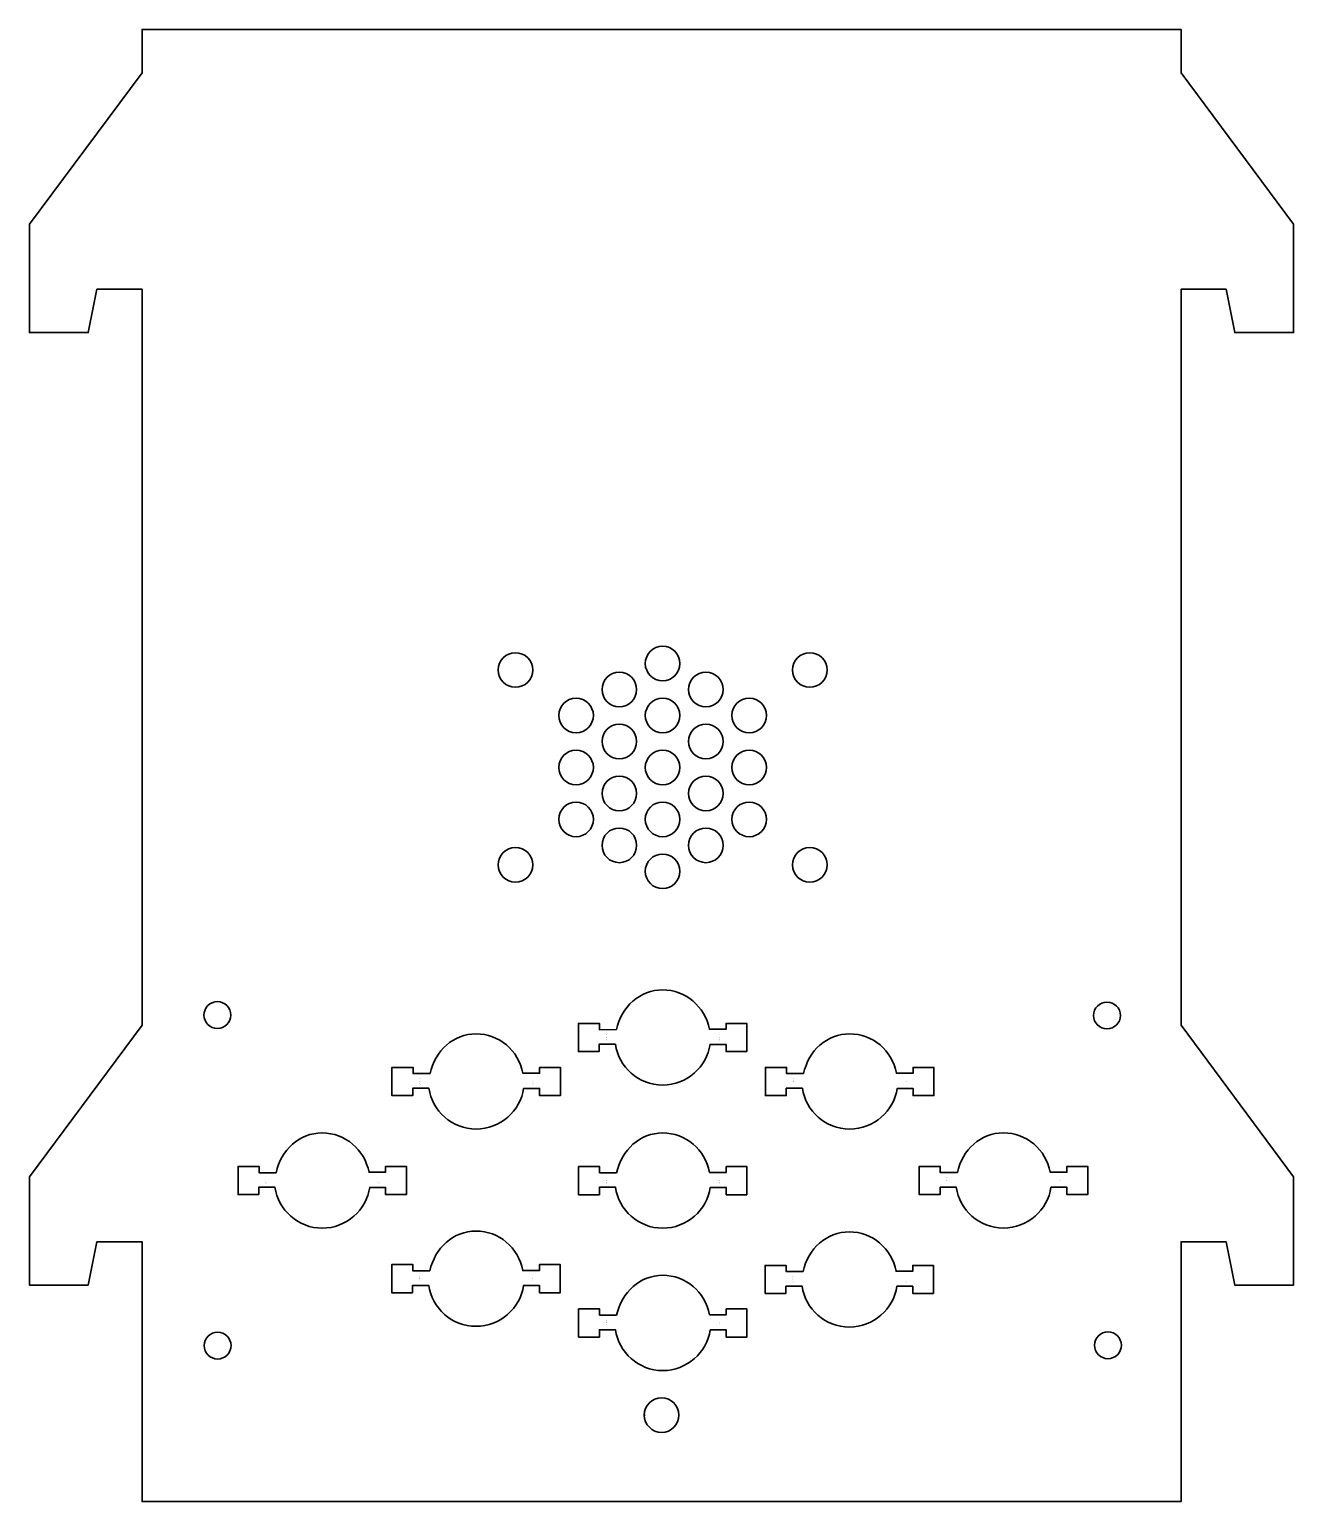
# Model space of a CAD drawing. Header units: millimetres. Extents: x 7 to 153, y -175 to -5.
import ezdxf

# ---------------------------------------------------------------- set-up
doc = ezdxf.new("R2010")
doc.units = ezdxf.units.MM
doc.header["$MEASUREMENT"] = 0
doc.layers.add('Layer 1', color=7, linetype='Continuous')

# ---------------------------------------------------------------- blocks, each defined once
blk = doc.blocks.new('block 4')
at = {"layer": 'Layer 1', "color": 250, "lineweight": 35, "true_color": 0x1c1c1b}
blk.add_lwpolyline([(19.99, -35), (14.79, -35), (13.79, -40), (6.99, -40), (6.99, -27.5), (19.99, -10), (19.99, -5), (139.99, -5), (139.99, -10), (139.99, -10), (152.99, -27.5), (152.99, -40), (146.19, -40), (145.19, -35), (139.99, -35), (139.99, -35), (139.99, -120), (139.99, -120), (152.99, -137.5), (152.99, -150), (146.19, -150), (145.19, -145), (139.99, -145), (139.99, -145), (139.99, -175), (19.99, -175), (19.99, -145), (14.79, -145), (13.79, -150), (6.99, -150), (6.99, -137.5), (19.99, -120), (19.99, -35)], dxfattribs=at)
blk = doc.blocks.new('block 3')
at = {"layer": 'Layer 1'}
blk.add_blockref('block 4', (0, 0), dxfattribs=at)
blk = doc.blocks.new('block 8')
at = {"layer": 'Layer 1', "color": 250, "lineweight": 35, "true_color": 0x1c1c1b}
for points in [[(63.12, -80.97), (62.01, -80.97), (61.12, -80.08), (61.12, -78.97), (61.12, -77.87), (62.01, -76.97), (63.12, -76.97), (64.22, -76.97), (65.12, -77.87), (65.12, -78.97), (65.12, -80.08), (64.22, -80.97), (63.12, -80.97)], [(97.12, -80.97), (96.01, -80.97), (95.12, -80.08), (95.12, -78.97), (95.12, -77.87), (96.01, -76.97), (97.12, -76.97), (98.22, -76.97), (99.12, -77.87), (99.12, -78.97), (99.12, -80.08), (98.22, -80.97), (97.12, -80.97)], [(63.12, -103.47), (62.01, -103.47), (61.12, -102.58), (61.12, -101.47), (61.12, -100.37), (62.01, -99.47), (63.12, -99.47), (64.22, -99.47), (65.12, -100.37), (65.12, -101.47), (65.12, -102.58), (64.22, -103.47), (63.12, -103.47)], [(97.12, -103.47), (96.01, -103.47), (95.12, -102.58), (95.12, -101.47), (95.12, -100.37), (96.01, -99.47), (97.12, -99.47), (98.22, -99.47), (99.12, -100.37), (99.12, -101.47), (99.12, -102.58), (98.22, -103.47), (97.12, -103.47)]]:
    blk.add_open_spline(points, degree=3, knots=[0, 0, 0, 0, 1, 1, 1, 2, 2, 2, 3, 3, 3, 4, 4, 4, 4], dxfattribs=at)
blk = doc.blocks.new('block 7')
at = {"layer": 'Layer 1'}
blk.add_blockref('block 8', (0, 0), dxfattribs=at)
blk = doc.blocks.new('block 9')
at = {"layer": 'Layer 1', "color": 250, "lineweight": 35, "true_color": 0x1c1c1b}
for points in [[(80.12, -80.23), (79.01, -80.23), (78.12, -79.33), (78.12, -78.23), (78.12, -77.12), (79.01, -76.23), (80.12, -76.23), (81.22, -76.23), (82.12, -77.12), (82.12, -78.23), (82.12, -79.33), (81.22, -80.23), (80.12, -80.23)], [(80.12, -86.22), (79.01, -86.22), (78.12, -85.33), (78.12, -84.22), (78.12, -83.12), (79.01, -82.22), (80.12, -82.22), (81.22, -82.22), (82.12, -83.12), (82.12, -84.22), (82.12, -85.33), (81.22, -86.22), (80.12, -86.22)], [(80.12, -92.22), (79.01, -92.22), (78.12, -91.33), (78.12, -90.22), (78.12, -89.12), (79.01, -88.22), (80.12, -88.22), (81.22, -88.22), (82.12, -89.12), (82.12, -90.22), (82.12, -91.33), (81.22, -92.22), (80.12, -92.22)], [(80.12, -98.22), (79.01, -98.22), (78.12, -97.32), (78.12, -96.22), (78.12, -95.11), (79.01, -94.22), (80.12, -94.22), (81.22, -94.22), (82.12, -95.11), (82.12, -96.22), (82.12, -97.32), (81.22, -98.22), (80.12, -98.22)], [(80.12, -104.22), (79.01, -104.22), (78.12, -103.32), (78.12, -102.22), (78.12, -101.11), (79.01, -100.22), (80.12, -100.22), (81.22, -100.22), (82.12, -101.11), (82.12, -102.22), (82.12, -103.32), (81.22, -104.22), (80.12, -104.22)]]:
    blk.add_open_spline(points, degree=3, knots=[0, 0, 0, 0, 1, 1, 1, 2, 2, 2, 3, 3, 3, 4, 4, 4, 4], dxfattribs=at)
blk = doc.blocks.new('block 10')
at = {"layer": 'Layer 1', "color": 250, "lineweight": 35, "true_color": 0x1c1c1b}
for points in [[(75.12, -83.23), (74.01, -83.23), (73.12, -82.33), (73.12, -81.23), (73.12, -80.12), (74.01, -79.23), (75.12, -79.23), (76.22, -79.23), (77.12, -80.12), (77.12, -81.23), (77.12, -82.33), (76.22, -83.23), (75.12, -83.23)], [(75.12, -89.22), (74.01, -89.22), (73.12, -88.33), (73.12, -87.22), (73.12, -86.12), (74.01, -85.22), (75.12, -85.22), (76.22, -85.22), (77.12, -86.12), (77.12, -87.22), (77.12, -88.33), (76.22, -89.22), (75.12, -89.22)], [(75.12, -95.22), (74.01, -95.22), (73.12, -94.32), (73.12, -93.22), (73.12, -92.12), (74.01, -91.22), (75.12, -91.22), (76.22, -91.22), (77.12, -92.12), (77.12, -93.22), (77.12, -94.32), (76.22, -95.22), (75.12, -95.22)], [(75.12, -101.22), (74.01, -101.22), (73.12, -100.32), (73.12, -99.22), (73.12, -98.11), (74.01, -97.22), (75.12, -97.22), (76.22, -97.22), (77.12, -98.11), (77.12, -99.22), (77.12, -100.32), (76.22, -101.22), (75.12, -101.22)]]:
    blk.add_open_spline(points, degree=3, knots=[0, 0, 0, 0, 1, 1, 1, 2, 2, 2, 3, 3, 3, 4, 4, 4, 4], dxfattribs=at)
blk = doc.blocks.new('block 11')
at = {"layer": 'Layer 1', "color": 250, "lineweight": 35, "true_color": 0x1c1c1b}
for points in [[(85.12, -83.23), (84.01, -83.23), (83.12, -82.33), (83.12, -81.23), (83.12, -80.12), (84.01, -79.23), (85.12, -79.23), (86.22, -79.23), (87.12, -80.12), (87.12, -81.23), (87.12, -82.33), (86.22, -83.23), (85.12, -83.23)], [(85.12, -89.22), (84.01, -89.22), (83.12, -88.33), (83.12, -87.22), (83.12, -86.12), (84.01, -85.22), (85.12, -85.22), (86.22, -85.22), (87.12, -86.12), (87.12, -87.22), (87.12, -88.33), (86.22, -89.22), (85.12, -89.22)], [(85.12, -95.22), (84.01, -95.22), (83.12, -94.32), (83.12, -93.22), (83.12, -92.12), (84.01, -91.22), (85.12, -91.22), (86.22, -91.22), (87.12, -92.12), (87.12, -93.22), (87.12, -94.32), (86.22, -95.22), (85.12, -95.22)], [(85.12, -101.22), (84.01, -101.22), (83.12, -100.32), (83.12, -99.22), (83.12, -98.11), (84.01, -97.22), (85.12, -97.22), (86.22, -97.22), (87.12, -98.11), (87.12, -99.22), (87.12, -100.32), (86.22, -101.22), (85.12, -101.22)]]:
    blk.add_open_spline(points, degree=3, knots=[0, 0, 0, 0, 1, 1, 1, 2, 2, 2, 3, 3, 3, 4, 4, 4, 4], dxfattribs=at)
blk = doc.blocks.new('block 12')
at = {"layer": 'Layer 1', "color": 250, "lineweight": 35, "true_color": 0x1c1c1b}
for points in [[(70.12, -86.22), (69.01, -86.22), (68.12, -85.33), (68.12, -84.22), (68.12, -83.12), (69.01, -82.22), (70.12, -82.22), (71.22, -82.22), (72.12, -83.12), (72.12, -84.22), (72.12, -85.33), (71.22, -86.22), (70.12, -86.22)], [(70.12, -92.22), (69.01, -92.22), (68.12, -91.33), (68.12, -90.22), (68.12, -89.12), (69.01, -88.22), (70.12, -88.22), (71.22, -88.22), (72.12, -89.12), (72.12, -90.22), (72.12, -91.33), (71.22, -92.22), (70.12, -92.22)], [(70.12, -98.22), (69.01, -98.22), (68.12, -97.32), (68.12, -96.22), (68.12, -95.11), (69.01, -94.22), (70.12, -94.22), (71.22, -94.22), (72.12, -95.11), (72.12, -96.22), (72.12, -97.32), (71.22, -98.22), (70.12, -98.22)]]:
    blk.add_open_spline(points, degree=3, knots=[0, 0, 0, 0, 1, 1, 1, 2, 2, 2, 3, 3, 3, 4, 4, 4, 4], dxfattribs=at)
blk = doc.blocks.new('block 13')
at = {"layer": 'Layer 1', "color": 250, "lineweight": 35, "true_color": 0x1c1c1b}
for points in [[(90.12, -86.22), (89.01, -86.22), (88.12, -85.33), (88.12, -84.22), (88.12, -83.12), (89.01, -82.22), (90.12, -82.22), (91.22, -82.22), (92.12, -83.12), (92.12, -84.22), (92.12, -85.33), (91.22, -86.22), (90.12, -86.22)], [(90.12, -92.22), (89.01, -92.22), (88.12, -91.33), (88.12, -90.22), (88.12, -89.12), (89.01, -88.22), (90.12, -88.22), (91.22, -88.22), (92.12, -89.12), (92.12, -90.22), (92.12, -91.33), (91.22, -92.22), (90.12, -92.22)], [(90.12, -98.22), (89.01, -98.22), (88.12, -97.32), (88.12, -96.22), (88.12, -95.11), (89.01, -94.22), (90.12, -94.22), (91.22, -94.22), (92.12, -95.11), (92.12, -96.22), (92.12, -97.32), (91.22, -98.22), (90.12, -98.22)]]:
    blk.add_open_spline(points, degree=3, knots=[0, 0, 0, 0, 1, 1, 1, 2, 2, 2, 3, 3, 3, 4, 4, 4, 4], dxfattribs=at)
blk = doc.blocks.new('block 6')
at = {"layer": 'Layer 1'}
for name in ['block 9', 'block 7', 'block 10', 'block 11', 'block 12', 'block 13']:
    blk.add_blockref(name, (0, 0), dxfattribs=at)
blk = doc.blocks.new('block 16')
at = {"layer": 'Layer 1', "color": 250, "lineweight": 35, "true_color": 0x1c1c1b}
blk.add_open_spline([(30.25, -118.82), (30.25, -119.68), (29.55, -120.37), (28.7, -120.37), (27.84, -120.37), (27.15, -119.68), (27.15, -118.82), (27.15, -117.97), (27.84, -117.27), (28.7, -117.27), (29.55, -117.27), (30.25, -117.97), (30.25, -118.82)], degree=3, knots=[0, 0, 0, 0, 1, 1, 1, 2, 2, 2, 3, 3, 3, 4, 4, 4, 4], dxfattribs=at)
blk = doc.blocks.new('block 15')
at = {"layer": 'Layer 1'}
blk.add_blockref('block 16', (0, 0), dxfattribs=at)
blk = doc.blocks.new('block 18')
at = {"layer": 'Layer 1', "color": 250, "lineweight": 35, "true_color": 0x1c1c1b}
blk.add_open_spline([(30.27, -156.99), (30.27, -157.84), (29.57, -158.54), (28.72, -158.54), (27.86, -158.54), (27.17, -157.84), (27.17, -156.99), (27.17, -156.13), (27.86, -155.44), (28.72, -155.44), (29.57, -155.44), (30.27, -156.13), (30.27, -156.99)], degree=3, knots=[0, 0, 0, 0, 1, 1, 1, 2, 2, 2, 3, 3, 3, 4, 4, 4, 4], dxfattribs=at)
blk = doc.blocks.new('block 17')
at = {"layer": 'Layer 1'}
blk.add_blockref('block 18', (0, 0), dxfattribs=at)
blk = doc.blocks.new('block 20')
at = {"layer": 'Layer 1', "color": 250, "lineweight": 35, "true_color": 0x1c1c1b}
blk.add_open_spline([(132.99, -118.87), (132.99, -119.72), (132.3, -120.42), (131.44, -120.42), (130.58, -120.42), (129.89, -119.72), (129.89, -118.87), (129.89, -118.01), (130.58, -117.32), (131.44, -117.32), (132.3, -117.32), (132.99, -118.01), (132.99, -118.87)], degree=3, knots=[0, 0, 0, 0, 1, 1, 1, 2, 2, 2, 3, 3, 3, 4, 4, 4, 4], dxfattribs=at)
blk = doc.blocks.new('block 19')
at = {"layer": 'Layer 1'}
blk.add_blockref('block 20', (0, 0), dxfattribs=at)
blk = doc.blocks.new('block 22')
at = {"layer": 'Layer 1', "color": 250, "lineweight": 35, "true_color": 0x1c1c1b}
blk.add_open_spline([(133.1, -156.95), (133.1, -157.8), (132.4, -158.5), (131.55, -158.5), (130.69, -158.5), (130, -157.8), (130, -156.95), (130, -156.09), (130.69, -155.4), (131.55, -155.4), (132.4, -155.4), (133.1, -156.09), (133.1, -156.95)], degree=3, knots=[0, 0, 0, 0, 1, 1, 1, 2, 2, 2, 3, 3, 3, 4, 4, 4, 4], dxfattribs=at)
blk = doc.blocks.new('block 21')
at = {"layer": 'Layer 1'}
blk.add_blockref('block 22', (0, 0), dxfattribs=at)
blk = doc.blocks.new('block 25')
at = {"layer": 'Layer 1', "color": 250, "lineweight": 35, "true_color": 0x1c1c1b}
for points in [[(112.96, -137.62), (112.96, -137.62)], [(112.96, -137.92), (112.96, -137.92)]]:
    blk.add_lwpolyline(points, dxfattribs=at)
blk = doc.blocks.new('block 26')
at = {"layer": 'Layer 1', "color": 250, "lineweight": 35, "true_color": 0x1c1c1b}
blk.add_lwpolyline([(126.01, -137.92), (126.01, -137.92)], dxfattribs=at)
blk.add_lwpolyline([(126.01, -137.92), (126.01, -137.92)], dxfattribs=at)
blk = doc.blocks.new('block 24')
at = {"layer": 'Layer 1', "color": 250, "lineweight": 35, "true_color": 0x1c1c1b}
blk.add_open_spline([(114.16, -137.01), (114.71, -134.37), (116.86, -132.42), (119.48, -132.42), (122.13, -132.42), (124.37, -134.32), (124.89, -136.97), (124.89, -136.97), (126.81, -136.97), (126.81, -136.97), (126.81, -136.97), (126.81, -136.29), (126.81, -136.29), (126.81, -136.29), (129.21, -136.29), (129.21, -136.29), (129.21, -136.29), (129.21, -139.54), (129.21, -139.54), (129.21, -139.54), (126.81, -139.54), (126.81, -139.54), (126.81, -139.54), (126.81, -138.71), (126.81, -138.71), (126.81, -138.71), (124.97, -138.71), (124.97, -138.71), (124.61, -141.31), (122.27, -143.42), (119.48, -143.42), (116.69, -143.42), (114.39, -141.31), (114.03, -138.7), (114.03, -138.7), (112.16, -138.7), (112.16, -138.7), (112.16, -138.7), (112.16, -139.54), (112.16, -139.54), (112.16, -139.54), (109.76, -139.54), (109.76, -139.54), (109.76, -139.54), (109.76, -136.29), (109.76, -136.29), (109.76, -136.29), (112.19, -136.29), (112.19, -136.29), (112.19, -136.29), (112.19, -137.01), (112.19, -137.01), (112.19, -137.01), (114.16, -137.01), (114.16, -137.01)], degree=3, knots=[0, 0, 0, 0, 1, 1, 1, 2, 2, 2, 3, 3, 3, 4, 4, 4, 5, 5, 5, 6, 6, 6, 7, 7, 7, 8, 8, 8, 9, 9, 9, 10, 10, 10, 11, 11, 11, 12, 12, 12, 13, 13, 13, 14, 14, 14, 15, 15, 15, 16, 16, 16, 17, 17, 17, 18, 18, 18, 18], dxfattribs=at)
at = {"layer": 'Layer 1'}
for name in ['block 25', 'block 26']:
    blk.add_blockref(name, (0, 0), dxfattribs=at)
blk = doc.blocks.new('block 28')
at = {"layer": 'Layer 1', "color": 250, "lineweight": 35, "true_color": 0x1c1c1b}
for points in [[(113, -137.61), (113, -137.61)], [(113, -137.92), (113, -137.92)]]:
    blk.add_lwpolyline(points, dxfattribs=at)
blk = doc.blocks.new('block 29')
at = {"layer": 'Layer 1', "color": 250, "lineweight": 35, "true_color": 0x1c1c1b}
blk.add_lwpolyline([(126.05, -137.92), (126.05, -137.92)], dxfattribs=at)
blk.add_lwpolyline([(126.05, -137.92), (126.05, -137.92)], dxfattribs=at)
blk = doc.blocks.new('block 27')
at = {"layer": 'Layer 1'}
for name in ['block 28', 'block 29']:
    blk.add_blockref(name, (0, 0), dxfattribs=at)
blk = doc.blocks.new('block 31')
at = {"layer": 'Layer 1', "color": 250, "lineweight": 35, "true_color": 0x1c1c1b}
blk.add_lwpolyline([(112.96, -137.88), (112.96, -137.88)], dxfattribs=at)
blk = doc.blocks.new('block 30')
at = {"layer": 'Layer 1'}
blk.add_blockref('block 31', (0, 0), dxfattribs=at)
blk = doc.blocks.new('block 33')
at = {"layer": 'Layer 1', "color": 250, "lineweight": 35, "true_color": 0x1c1c1b}
blk.add_lwpolyline([(113, -137.92), (113, -137.92)], dxfattribs=at)
blk = doc.blocks.new('block 32')
at = {"layer": 'Layer 1'}
blk.add_blockref('block 33', (0, 0), dxfattribs=at)
blk = doc.blocks.new('block 36')
at = {"layer": 'Layer 1', "color": 250, "lineweight": 35, "true_color": 0x1c1c1b}
blk.add_lwpolyline([(112.96, -137.81), (112.96, -137.81)], dxfattribs=at)
blk = doc.blocks.new('block 35')
at = {"layer": 'Layer 1'}
blk.add_blockref('block 36', (0, 0), dxfattribs=at)
blk = doc.blocks.new('block 34')
at = {"layer": 'Layer 1'}
blk.add_blockref('block 35', (0, 0), dxfattribs=at)
blk = doc.blocks.new('block 23')
at = {"layer": 'Layer 1'}
for name in ['block 24', 'block 27', 'block 34', 'block 30', 'block 32']:
    blk.add_blockref(name, (0, 0), dxfattribs=at)
blk = doc.blocks.new('block 39')
at = {"layer": 'Layer 1', "color": 250, "lineweight": 35, "true_color": 0x1c1c1b}
for points in [[(73.61, -154.07), (73.61, -154.07)], [(73.61, -154.37), (73.61, -154.37)]]:
    blk.add_lwpolyline(points, dxfattribs=at)
blk = doc.blocks.new('block 40')
at = {"layer": 'Layer 1', "color": 250, "lineweight": 35, "true_color": 0x1c1c1b}
blk.add_lwpolyline([(86.66, -154.37), (86.66, -154.37)], dxfattribs=at)
blk.add_lwpolyline([(86.66, -154.37), (86.66, -154.37)], dxfattribs=at)
blk = doc.blocks.new('block 38')
at = {"layer": 'Layer 1', "color": 250, "lineweight": 35, "true_color": 0x1c1c1b}
blk.add_open_spline([(74.81, -153.47), (75.37, -150.83), (77.52, -148.87), (80.13, -148.87), (82.79, -148.87), (85.02, -150.78), (85.54, -153.43), (85.54, -153.43), (87.46, -153.43), (87.46, -153.43), (87.46, -153.43), (87.46, -152.75), (87.46, -152.75), (87.46, -152.75), (89.86, -152.75), (89.86, -152.75), (89.86, -152.75), (89.86, -156), (89.86, -156), (89.86, -156), (87.46, -156), (87.46, -156), (87.46, -156), (87.46, -155.17), (87.46, -155.17), (87.46, -155.17), (85.62, -155.17), (85.62, -155.17), (85.26, -157.77), (82.92, -159.87), (80.13, -159.87), (77.34, -159.87), (75.04, -157.77), (74.68, -155.15), (74.68, -155.15), (72.81, -155.15), (72.81, -155.15), (72.81, -155.15), (72.81, -156), (72.81, -156), (72.81, -156), (70.41, -156), (70.41, -156), (70.41, -156), (70.41, -152.75), (70.41, -152.75), (70.41, -152.75), (72.84, -152.75), (72.84, -152.75), (72.84, -152.75), (72.84, -153.47), (72.84, -153.47), (72.84, -153.47), (74.81, -153.47), (74.81, -153.47)], degree=3, knots=[0, 0, 0, 0, 1, 1, 1, 2, 2, 2, 3, 3, 3, 4, 4, 4, 5, 5, 5, 6, 6, 6, 7, 7, 7, 8, 8, 8, 9, 9, 9, 10, 10, 10, 11, 11, 11, 12, 12, 12, 13, 13, 13, 14, 14, 14, 15, 15, 15, 16, 16, 16, 17, 17, 17, 18, 18, 18, 18], dxfattribs=at)
at = {"layer": 'Layer 1'}
for name in ['block 39', 'block 40']:
    blk.add_blockref(name, (0, 0), dxfattribs=at)
blk = doc.blocks.new('block 42')
at = {"layer": 'Layer 1', "color": 250, "lineweight": 35, "true_color": 0x1c1c1b}
for points in [[(73.65, -154.07), (73.65, -154.07)], [(73.65, -154.37), (73.65, -154.37)]]:
    blk.add_lwpolyline(points, dxfattribs=at)
blk = doc.blocks.new('block 43')
at = {"layer": 'Layer 1', "color": 250, "lineweight": 35, "true_color": 0x1c1c1b}
blk.add_lwpolyline([(86.7, -154.37), (86.7, -154.37)], dxfattribs=at)
blk.add_lwpolyline([(86.7, -154.37), (86.7, -154.37)], dxfattribs=at)
blk = doc.blocks.new('block 41')
at = {"layer": 'Layer 1'}
for name in ['block 42', 'block 43']:
    blk.add_blockref(name, (0, 0), dxfattribs=at)
blk = doc.blocks.new('block 45')
at = {"layer": 'Layer 1', "color": 250, "lineweight": 35, "true_color": 0x1c1c1b}
blk.add_lwpolyline([(73.61, -154.34), (73.61, -154.34)], dxfattribs=at)
blk = doc.blocks.new('block 44')
at = {"layer": 'Layer 1'}
blk.add_blockref('block 45', (0, 0), dxfattribs=at)
blk = doc.blocks.new('block 47')
at = {"layer": 'Layer 1', "color": 250, "lineweight": 35, "true_color": 0x1c1c1b}
blk.add_lwpolyline([(73.65, -154.37), (73.65, -154.37)], dxfattribs=at)
blk = doc.blocks.new('block 46')
at = {"layer": 'Layer 1'}
blk.add_blockref('block 47', (0, 0), dxfattribs=at)
blk = doc.blocks.new('block 50')
at = {"layer": 'Layer 1', "color": 250, "lineweight": 35, "true_color": 0x1c1c1b}
for points in [[(73.61, -154.26), (73.61, -154.26)], [(73.61, -154.57), (73.61, -154.57)]]:
    blk.add_lwpolyline(points, dxfattribs=at)
blk = doc.blocks.new('block 51')
at = {"layer": 'Layer 1', "color": 250, "lineweight": 35, "true_color": 0x1c1c1b}
blk.add_lwpolyline([(86.66, -154.57), (86.66, -154.57)], dxfattribs=at)
blk.add_lwpolyline([(86.66, -154.57), (86.66, -154.57)], dxfattribs=at)
blk = doc.blocks.new('block 49')
at = {"layer": 'Layer 1'}
for name in ['block 50', 'block 51']:
    blk.add_blockref(name, (0, 0), dxfattribs=at)
blk = doc.blocks.new('block 48')
at = {"layer": 'Layer 1'}
blk.add_blockref('block 49', (0, 0), dxfattribs=at)
blk = doc.blocks.new('block 37')
at = {"layer": 'Layer 1'}
for name in ['block 38', 'block 48', 'block 44', 'block 41', 'block 46']:
    blk.add_blockref(name, (0, 0), dxfattribs=at)
blk = doc.blocks.new('block 54')
at = {"layer": 'Layer 1', "color": 250, "lineweight": 35, "true_color": 0x1c1c1b}
for points in [[(95.2, -126.19), (95.2, -126.19)], [(95.2, -126.49), (95.2, -126.49)]]:
    blk.add_lwpolyline(points, dxfattribs=at)
blk = doc.blocks.new('block 55')
at = {"layer": 'Layer 1', "color": 250, "lineweight": 35, "true_color": 0x1c1c1b}
blk.add_lwpolyline([(108.25, -126.49), (108.25, -126.49)], dxfattribs=at)
blk.add_lwpolyline([(108.25, -126.49), (108.25, -126.49)], dxfattribs=at)
blk = doc.blocks.new('block 53')
at = {"layer": 'Layer 1', "color": 250, "lineweight": 35, "true_color": 0x1c1c1b}
blk.add_open_spline([(96.4, -125.58), (96.95, -122.94), (99.1, -120.99), (101.72, -120.99), (104.38, -120.99), (106.61, -122.89), (107.13, -125.54), (107.13, -125.54), (109.05, -125.54), (109.05, -125.54), (109.05, -125.54), (109.05, -124.86), (109.05, -124.86), (109.05, -124.86), (111.45, -124.86), (111.45, -124.86), (111.45, -124.86), (111.45, -128.11), (111.45, -128.11), (111.45, -128.11), (109.05, -128.11), (109.05, -128.11), (109.05, -128.11), (109.05, -127.28), (109.05, -127.28), (109.05, -127.28), (107.21, -127.28), (107.21, -127.28), (106.85, -129.88), (104.51, -131.99), (101.72, -131.99), (98.93, -131.99), (96.63, -129.88), (96.27, -127.27), (96.27, -127.27), (94.4, -127.27), (94.4, -127.27), (94.4, -127.27), (94.4, -128.11), (94.4, -128.11), (94.4, -128.11), (92, -128.11), (92, -128.11), (92, -128.11), (92, -124.86), (92, -124.86), (92, -124.86), (94.43, -124.86), (94.43, -124.86), (94.43, -124.86), (94.43, -125.58), (94.43, -125.58), (94.43, -125.58), (96.4, -125.58), (96.4, -125.58)], degree=3, knots=[0, 0, 0, 0, 1, 1, 1, 2, 2, 2, 3, 3, 3, 4, 4, 4, 5, 5, 5, 6, 6, 6, 7, 7, 7, 8, 8, 8, 9, 9, 9, 10, 10, 10, 11, 11, 11, 12, 12, 12, 13, 13, 13, 14, 14, 14, 15, 15, 15, 16, 16, 16, 17, 17, 17, 18, 18, 18, 18], dxfattribs=at)
at = {"layer": 'Layer 1'}
for name in ['block 54', 'block 55']:
    blk.add_blockref(name, (0, 0), dxfattribs=at)
blk = doc.blocks.new('block 57')
at = {"layer": 'Layer 1', "color": 250, "lineweight": 35, "true_color": 0x1c1c1b}
for points in [[(95.24, -126.18), (95.24, -126.18)], [(95.24, -126.49), (95.24, -126.49)]]:
    blk.add_lwpolyline(points, dxfattribs=at)
blk = doc.blocks.new('block 58')
at = {"layer": 'Layer 1', "color": 250, "lineweight": 35, "true_color": 0x1c1c1b}
blk.add_lwpolyline([(108.29, -126.49), (108.29, -126.49)], dxfattribs=at)
blk.add_lwpolyline([(108.29, -126.49), (108.29, -126.49)], dxfattribs=at)
blk = doc.blocks.new('block 56')
at = {"layer": 'Layer 1'}
for name in ['block 57', 'block 58']:
    blk.add_blockref(name, (0, 0), dxfattribs=at)
blk = doc.blocks.new('block 60')
at = {"layer": 'Layer 1', "color": 250, "lineweight": 35, "true_color": 0x1c1c1b}
blk.add_lwpolyline([(95.2, -126.45), (95.2, -126.45)], dxfattribs=at)
blk = doc.blocks.new('block 59')
at = {"layer": 'Layer 1'}
blk.add_blockref('block 60', (0, 0), dxfattribs=at)
blk = doc.blocks.new('block 62')
at = {"layer": 'Layer 1', "color": 250, "lineweight": 35, "true_color": 0x1c1c1b}
blk.add_lwpolyline([(95.24, -126.49), (95.24, -126.49)], dxfattribs=at)
blk = doc.blocks.new('block 61')
at = {"layer": 'Layer 1'}
blk.add_blockref('block 62', (0, 0), dxfattribs=at)
blk = doc.blocks.new('block 65')
at = {"layer": 'Layer 1', "color": 250, "lineweight": 35, "true_color": 0x1c1c1b}
blk.add_lwpolyline([(95.2, -126.38), (95.2, -126.38)], dxfattribs=at)
blk = doc.blocks.new('block 64')
at = {"layer": 'Layer 1'}
blk.add_blockref('block 65', (0, 0), dxfattribs=at)
blk = doc.blocks.new('block 63')
at = {"layer": 'Layer 1'}
blk.add_blockref('block 64', (0, 0), dxfattribs=at)
blk = doc.blocks.new('block 52')
at = {"layer": 'Layer 1'}
for name in ['block 53', 'block 63', 'block 59', 'block 56', 'block 61']:
    blk.add_blockref(name, (0, 0), dxfattribs=at)
blk = doc.blocks.new('block 68')
at = {"layer": 'Layer 1', "color": 250, "lineweight": 35, "true_color": 0x1c1c1b}
for points in [[(73.59, -121.11), (73.59, -121.11)], [(73.59, -121.41), (73.59, -121.41)]]:
    blk.add_lwpolyline(points, dxfattribs=at)
blk = doc.blocks.new('block 69')
at = {"layer": 'Layer 1', "color": 250, "lineweight": 35, "true_color": 0x1c1c1b}
blk.add_lwpolyline([(86.64, -121.41), (86.64, -121.41)], dxfattribs=at)
blk.add_lwpolyline([(86.64, -121.41), (86.64, -121.41)], dxfattribs=at)
blk = doc.blocks.new('block 67')
at = {"layer": 'Layer 1', "color": 250, "lineweight": 35, "true_color": 0x1c1c1b}
blk.add_open_spline([(74.79, -120.5), (75.35, -117.86), (77.5, -115.91), (80.12, -115.91), (82.77, -115.91), (85, -117.81), (85.52, -120.46), (85.52, -120.46), (87.44, -120.46), (87.44, -120.46), (87.44, -120.46), (87.44, -119.78), (87.44, -119.78), (87.44, -119.78), (89.84, -119.78), (89.84, -119.78), (89.84, -119.78), (89.84, -123.03), (89.84, -123.03), (89.84, -123.03), (87.44, -123.03), (87.44, -123.03), (87.44, -123.03), (87.44, -122.2), (87.44, -122.2), (87.44, -122.2), (85.6, -122.2), (85.6, -122.2), (85.24, -124.8), (82.91, -126.91), (80.12, -126.91), (77.33, -126.91), (75.02, -124.8), (74.67, -122.19), (74.67, -122.19), (72.79, -122.19), (72.79, -122.19), (72.79, -122.19), (72.79, -123.03), (72.79, -123.03), (72.79, -123.03), (70.39, -123.03), (70.39, -123.03), (70.39, -123.03), (70.39, -119.78), (70.39, -119.78), (70.39, -119.78), (72.82, -119.78), (72.82, -119.78), (72.82, -119.78), (72.82, -120.51), (72.82, -120.51), (72.82, -120.51), (74.79, -120.5), (74.79, -120.5)], degree=3, knots=[0, 0, 0, 0, 1, 1, 1, 2, 2, 2, 3, 3, 3, 4, 4, 4, 5, 5, 5, 6, 6, 6, 7, 7, 7, 8, 8, 8, 9, 9, 9, 10, 10, 10, 11, 11, 11, 12, 12, 12, 13, 13, 13, 14, 14, 14, 15, 15, 15, 16, 16, 16, 17, 17, 17, 18, 18, 18, 18], dxfattribs=at)
at = {"layer": 'Layer 1'}
for name in ['block 68', 'block 69']:
    blk.add_blockref(name, (0, 0), dxfattribs=at)
blk = doc.blocks.new('block 71')
at = {"layer": 'Layer 1', "color": 250, "lineweight": 35, "true_color": 0x1c1c1b}
for points in [[(73.63, -121.11), (73.63, -121.11)], [(73.63, -121.41), (73.63, -121.41)]]:
    blk.add_lwpolyline(points, dxfattribs=at)
blk = doc.blocks.new('block 72')
at = {"layer": 'Layer 1', "color": 250, "lineweight": 35, "true_color": 0x1c1c1b}
blk.add_lwpolyline([(86.68, -121.41), (86.68, -121.41)], dxfattribs=at)
blk.add_lwpolyline([(86.68, -121.41), (86.68, -121.41)], dxfattribs=at)
blk = doc.blocks.new('block 70')
at = {"layer": 'Layer 1'}
for name in ['block 71', 'block 72']:
    blk.add_blockref(name, (0, 0), dxfattribs=at)
blk = doc.blocks.new('block 74')
at = {"layer": 'Layer 1', "color": 250, "lineweight": 35, "true_color": 0x1c1c1b}
for points in [[(73.59, -121.38), (73.59, -121.38)], [(73.59, -121.68), (73.59, -121.68)]]:
    blk.add_lwpolyline(points, dxfattribs=at)
blk = doc.blocks.new('block 75')
at = {"layer": 'Layer 1', "color": 250, "lineweight": 35, "true_color": 0x1c1c1b}
blk.add_lwpolyline([(86.64, -121.68), (86.64, -121.68)], dxfattribs=at)
blk.add_lwpolyline([(86.64, -121.68), (86.64, -121.68)], dxfattribs=at)
blk = doc.blocks.new('block 73')
at = {"layer": 'Layer 1'}
for name in ['block 74', 'block 75']:
    blk.add_blockref(name, (0, 0), dxfattribs=at)
blk = doc.blocks.new('block 77')
at = {"layer": 'Layer 1', "color": 250, "lineweight": 35, "true_color": 0x1c1c1b}
for points in [[(73.63, -121.41), (73.63, -121.41)], [(73.63, -121.71), (73.63, -121.71)]]:
    blk.add_lwpolyline(points, dxfattribs=at)
blk = doc.blocks.new('block 78')
at = {"layer": 'Layer 1', "color": 250, "lineweight": 35, "true_color": 0x1c1c1b}
blk.add_lwpolyline([(86.68, -121.71), (86.68, -121.71)], dxfattribs=at)
blk.add_lwpolyline([(86.68, -121.71), (86.68, -121.71)], dxfattribs=at)
blk = doc.blocks.new('block 76')
at = {"layer": 'Layer 1'}
for name in ['block 77', 'block 78']:
    blk.add_blockref(name, (0, 0), dxfattribs=at)
blk = doc.blocks.new('block 81')
at = {"layer": 'Layer 1', "color": 250, "lineweight": 35, "true_color": 0x1c1c1b}
blk.add_lwpolyline([(73.59, -121.6), (73.59, -121.6)], dxfattribs=at)
blk = doc.blocks.new('block 82')
at = {"layer": 'Layer 1', "color": 250, "lineweight": 35, "true_color": 0x1c1c1b}
blk.add_lwpolyline([(86.64, -121.6), (86.64, -121.6)], dxfattribs=at)
blk.add_lwpolyline([(86.64, -121.6), (86.64, -121.6)], dxfattribs=at)
blk = doc.blocks.new('block 80')
at = {"layer": 'Layer 1'}
for name in ['block 81', 'block 82']:
    blk.add_blockref(name, (0, 0), dxfattribs=at)
blk = doc.blocks.new('block 79')
at = {"layer": 'Layer 1'}
blk.add_blockref('block 80', (0, 0), dxfattribs=at)
blk = doc.blocks.new('block 66')
at = {"layer": 'Layer 1'}
for name in ['block 67', 'block 73', 'block 79', 'block 70', 'block 76']:
    blk.add_blockref(name, (0, 0), dxfattribs=at)
blk = doc.blocks.new('block 85')
at = {"layer": 'Layer 1', "color": 250, "lineweight": 35, "true_color": 0x1c1c1b}
for points in [[(52.06, -126.19), (52.06, -126.19)], [(52.06, -126.49), (52.06, -126.49)]]:
    blk.add_lwpolyline(points, dxfattribs=at)
blk = doc.blocks.new('block 86')
at = {"layer": 'Layer 1', "color": 250, "lineweight": 35, "true_color": 0x1c1c1b}
blk.add_lwpolyline([(65.11, -126.49), (65.11, -126.49)], dxfattribs=at)
blk.add_lwpolyline([(65.11, -126.49), (65.11, -126.49)], dxfattribs=at)
blk = doc.blocks.new('block 84')
at = {"layer": 'Layer 1', "color": 250, "lineweight": 35, "true_color": 0x1c1c1b}
blk.add_open_spline([(53.26, -125.58), (53.82, -122.94), (55.97, -120.99), (58.58, -120.99), (61.24, -120.99), (63.47, -122.89), (63.99, -125.54), (63.99, -125.54), (65.91, -125.54), (65.91, -125.54), (65.91, -125.54), (65.91, -124.86), (65.91, -124.86), (65.91, -124.86), (68.31, -124.86), (68.31, -124.86), (68.31, -124.86), (68.31, -128.11), (68.31, -128.11), (68.31, -128.11), (65.91, -128.11), (65.91, -128.11), (65.91, -128.11), (65.91, -127.28), (65.91, -127.28), (65.91, -127.28), (64.07, -127.28), (64.07, -127.28), (63.71, -129.88), (61.37, -131.99), (58.58, -131.99), (55.8, -131.99), (53.49, -129.88), (53.13, -127.27), (53.13, -127.27), (51.26, -127.27), (51.26, -127.27), (51.26, -127.27), (51.26, -128.11), (51.26, -128.11), (51.26, -128.11), (48.86, -128.11), (48.86, -128.11), (48.86, -128.11), (48.86, -124.86), (48.86, -124.86), (48.86, -124.86), (51.29, -124.86), (51.29, -124.86), (51.29, -124.86), (51.29, -125.58), (51.29, -125.58), (51.29, -125.58), (53.26, -125.58), (53.26, -125.58)], degree=3, knots=[0, 0, 0, 0, 1, 1, 1, 2, 2, 2, 3, 3, 3, 4, 4, 4, 5, 5, 5, 6, 6, 6, 7, 7, 7, 8, 8, 8, 9, 9, 9, 10, 10, 10, 11, 11, 11, 12, 12, 12, 13, 13, 13, 14, 14, 14, 15, 15, 15, 16, 16, 16, 17, 17, 17, 18, 18, 18, 18], dxfattribs=at)
at = {"layer": 'Layer 1'}
for name in ['block 85', 'block 86']:
    blk.add_blockref(name, (0, 0), dxfattribs=at)
blk = doc.blocks.new('block 88')
at = {"layer": 'Layer 1', "color": 250, "lineweight": 35, "true_color": 0x1c1c1b}
for points in [[(52.1, -126.18), (52.1, -126.18)], [(52.1, -126.49), (52.1, -126.49)]]:
    blk.add_lwpolyline(points, dxfattribs=at)
blk = doc.blocks.new('block 89')
at = {"layer": 'Layer 1', "color": 250, "lineweight": 35, "true_color": 0x1c1c1b}
blk.add_lwpolyline([(65.15, -126.49), (65.15, -126.49)], dxfattribs=at)
blk.add_lwpolyline([(65.15, -126.49), (65.15, -126.49)], dxfattribs=at)
blk = doc.blocks.new('block 87')
at = {"layer": 'Layer 1'}
for name in ['block 88', 'block 89']:
    blk.add_blockref(name, (0, 0), dxfattribs=at)
blk = doc.blocks.new('block 91')
at = {"layer": 'Layer 1', "color": 250, "lineweight": 35, "true_color": 0x1c1c1b}
for points in [[(52.06, -126.45), (52.06, -126.45)], [(52.06, -126.76), (52.06, -126.76)]]:
    blk.add_lwpolyline(points, dxfattribs=at)
blk = doc.blocks.new('block 92')
at = {"layer": 'Layer 1', "color": 250, "lineweight": 35, "true_color": 0x1c1c1b}
blk.add_lwpolyline([(65.11, -126.76), (65.11, -126.76)], dxfattribs=at)
blk.add_lwpolyline([(65.11, -126.76), (65.11, -126.76)], dxfattribs=at)
blk = doc.blocks.new('block 90')
at = {"layer": 'Layer 1'}
for name in ['block 91', 'block 92']:
    blk.add_blockref(name, (0, 0), dxfattribs=at)
blk = doc.blocks.new('block 94')
at = {"layer": 'Layer 1', "color": 250, "lineweight": 35, "true_color": 0x1c1c1b}
for points in [[(52.1, -126.49), (52.1, -126.49)], [(52.1, -126.79), (52.1, -126.79)]]:
    blk.add_lwpolyline(points, dxfattribs=at)
blk = doc.blocks.new('block 95')
at = {"layer": 'Layer 1', "color": 250, "lineweight": 35, "true_color": 0x1c1c1b}
blk.add_lwpolyline([(65.15, -126.79), (65.15, -126.79)], dxfattribs=at)
blk.add_lwpolyline([(65.15, -126.79), (65.15, -126.79)], dxfattribs=at)
blk = doc.blocks.new('block 93')
at = {"layer": 'Layer 1'}
for name in ['block 94', 'block 95']:
    blk.add_blockref(name, (0, 0), dxfattribs=at)
blk = doc.blocks.new('block 98')
at = {"layer": 'Layer 1', "color": 250, "lineweight": 35, "true_color": 0x1c1c1b}
blk.add_lwpolyline([(52.06, -126.68), (52.06, -126.68)], dxfattribs=at)
blk = doc.blocks.new('block 99')
at = {"layer": 'Layer 1', "color": 250, "lineweight": 35, "true_color": 0x1c1c1b}
blk.add_lwpolyline([(65.11, -126.68), (65.11, -126.68)], dxfattribs=at)
blk.add_lwpolyline([(65.11, -126.68), (65.11, -126.68)], dxfattribs=at)
blk = doc.blocks.new('block 97')
at = {"layer": 'Layer 1'}
for name in ['block 98', 'block 99']:
    blk.add_blockref(name, (0, 0), dxfattribs=at)
blk = doc.blocks.new('block 96')
at = {"layer": 'Layer 1'}
blk.add_blockref('block 97', (0, 0), dxfattribs=at)
blk = doc.blocks.new('block 83')
at = {"layer": 'Layer 1'}
for name in ['block 84', 'block 90', 'block 96', 'block 87', 'block 93']:
    blk.add_blockref(name, (0, 0), dxfattribs=at)
blk = doc.blocks.new('block 101')
at = {"layer": 'Layer 1', "color": 250, "lineweight": 35, "true_color": 0x1c1c1b}
blk.add_open_spline([(35.48, -137.02), (36.04, -134.38), (38.19, -132.43), (40.8, -132.43), (43.46, -132.43), (45.69, -134.33), (46.21, -136.98), (46.21, -136.98), (48.13, -136.98), (48.13, -136.98), (48.13, -136.98), (48.13, -136.3), (48.13, -136.3), (48.13, -136.3), (50.53, -136.3), (50.53, -136.3), (50.53, -136.3), (50.53, -139.55), (50.53, -139.55), (50.53, -139.55), (48.13, -139.55), (48.13, -139.55), (48.13, -139.55), (48.13, -138.72), (48.13, -138.72), (48.13, -138.72), (46.29, -138.72), (46.29, -138.72), (45.93, -141.32), (43.59, -143.43), (40.8, -143.43), (38.02, -143.43), (35.71, -141.32), (35.35, -138.71), (35.35, -138.71), (33.48, -138.7), (33.48, -138.7), (33.48, -138.7), (33.48, -139.55), (33.48, -139.55), (33.48, -139.55), (31.08, -139.55), (31.08, -139.55), (31.08, -139.55), (31.08, -136.3), (31.08, -136.3), (31.08, -136.3), (33.51, -136.3), (33.51, -136.3), (33.51, -136.3), (33.51, -137.02), (33.51, -137.02), (33.51, -137.02), (35.48, -137.02), (35.48, -137.02)], degree=3, knots=[0, 0, 0, 0, 1, 1, 1, 2, 2, 2, 3, 3, 3, 4, 4, 4, 5, 5, 5, 6, 6, 6, 7, 7, 7, 8, 8, 8, 9, 9, 9, 10, 10, 10, 11, 11, 11, 12, 12, 12, 13, 13, 13, 14, 14, 14, 15, 15, 15, 16, 16, 16, 17, 17, 17, 18, 18, 18, 18], dxfattribs=at)
blk = doc.blocks.new('block 103')
at = {"layer": 'Layer 1', "color": 250, "lineweight": 35, "true_color": 0x1c1c1b}
blk.add_lwpolyline([(34.28, -138.2), (34.28, -138.2)], dxfattribs=at)
blk = doc.blocks.new('block 104')
at = {"layer": 'Layer 1', "color": 250, "lineweight": 35, "true_color": 0x1c1c1b}
blk.add_lwpolyline([(47.33, -138.2), (47.33, -138.2)], dxfattribs=at)
blk.add_lwpolyline([(47.33, -138.2), (47.33, -138.2)], dxfattribs=at)
blk = doc.blocks.new('block 102')
at = {"layer": 'Layer 1'}
for name in ['block 103', 'block 104']:
    blk.add_blockref(name, (0, 0), dxfattribs=at)
blk = doc.blocks.new('block 106')
at = {"layer": 'Layer 1', "color": 250, "lineweight": 35, "true_color": 0x1c1c1b}
blk.add_lwpolyline([(34.32, -138.23), (34.32, -138.23)], dxfattribs=at)
blk = doc.blocks.new('block 107')
at = {"layer": 'Layer 1', "color": 250, "lineweight": 35, "true_color": 0x1c1c1b}
blk.add_lwpolyline([(47.37, -138.23), (47.37, -138.23)], dxfattribs=at)
blk.add_lwpolyline([(47.37, -138.23), (47.37, -138.23)], dxfattribs=at)
blk = doc.blocks.new('block 105')
at = {"layer": 'Layer 1'}
for name in ['block 106', 'block 107']:
    blk.add_blockref(name, (0, 0), dxfattribs=at)
blk = doc.blocks.new('block 110')
at = {"layer": 'Layer 1', "color": 250, "lineweight": 35, "true_color": 0x1c1c1b}
blk.add_lwpolyline([(34.28, -138.12), (34.28, -138.12)], dxfattribs=at)
blk = doc.blocks.new('block 111')
at = {"layer": 'Layer 1', "color": 250, "lineweight": 35, "true_color": 0x1c1c1b}
blk.add_lwpolyline([(47.33, -138.12), (47.33, -138.12)], dxfattribs=at)
blk.add_lwpolyline([(47.33, -138.12), (47.33, -138.12)], dxfattribs=at)
blk = doc.blocks.new('block 109')
at = {"layer": 'Layer 1'}
for name in ['block 110', 'block 111']:
    blk.add_blockref(name, (0, 0), dxfattribs=at)
blk = doc.blocks.new('block 108')
at = {"layer": 'Layer 1'}
blk.add_blockref('block 109', (0, 0), dxfattribs=at)
blk = doc.blocks.new('block 100')
at = {"layer": 'Layer 1'}
for name in ['block 101', 'block 108', 'block 102', 'block 105']:
    blk.add_blockref(name, (0, 0), dxfattribs=at)
blk = doc.blocks.new('block 114')
at = {"layer": 'Layer 1', "color": 250, "lineweight": 35, "true_color": 0x1c1c1b}
blk.add_lwpolyline([(73.61, -137.93), (73.61, -137.93)], dxfattribs=at)
blk = doc.blocks.new('block 115')
at = {"layer": 'Layer 1', "color": 250, "lineweight": 35, "true_color": 0x1c1c1b}
blk.add_lwpolyline([(86.66, -137.93), (86.66, -137.93)], dxfattribs=at)
blk.add_lwpolyline([(86.66, -137.93), (86.66, -137.93)], dxfattribs=at)
blk = doc.blocks.new('block 113')
at = {"layer": 'Layer 1', "color": 250, "lineweight": 35, "true_color": 0x1c1c1b}
blk.add_open_spline([(74.81, -137.03), (75.37, -134.38), (77.51, -132.43), (80.13, -132.43), (82.79, -132.43), (85.02, -134.34), (85.54, -136.99), (85.54, -136.99), (87.46, -136.99), (87.46, -136.99), (87.46, -136.99), (87.46, -136.31), (87.46, -136.31), (87.46, -136.31), (89.86, -136.31), (89.86, -136.31), (89.86, -136.31), (89.86, -139.56), (89.86, -139.56), (89.86, -139.56), (87.46, -139.56), (87.46, -139.56), (87.46, -139.56), (87.46, -138.73), (87.46, -138.73), (87.46, -138.73), (85.62, -138.73), (85.62, -138.73), (85.26, -141.33), (82.92, -143.43), (80.13, -143.43), (77.34, -143.43), (75.04, -141.33), (74.68, -138.71), (74.68, -138.71), (72.81, -138.71), (72.81, -138.71), (72.81, -138.71), (72.81, -139.56), (72.81, -139.56), (72.81, -139.56), (70.41, -139.56), (70.41, -139.56), (70.41, -139.56), (70.41, -136.31), (70.41, -136.31), (70.41, -136.31), (72.84, -136.31), (72.84, -136.31), (72.84, -136.31), (72.84, -137.03), (72.84, -137.03), (72.84, -137.03), (74.81, -137.03), (74.81, -137.03)], degree=3, knots=[0, 0, 0, 0, 1, 1, 1, 2, 2, 2, 3, 3, 3, 4, 4, 4, 5, 5, 5, 6, 6, 6, 7, 7, 7, 8, 8, 8, 9, 9, 9, 10, 10, 10, 11, 11, 11, 12, 12, 12, 13, 13, 13, 14, 14, 14, 15, 15, 15, 16, 16, 16, 17, 17, 17, 18, 18, 18, 18], dxfattribs=at)
at = {"layer": 'Layer 1'}
for name in ['block 114', 'block 115']:
    blk.add_blockref(name, (0, 0), dxfattribs=at)
blk = doc.blocks.new('block 117')
at = {"layer": 'Layer 1', "color": 250, "lineweight": 35, "true_color": 0x1c1c1b}
blk.add_lwpolyline([(73.65, -137.93), (73.65, -137.93)], dxfattribs=at)
blk = doc.blocks.new('block 118')
at = {"layer": 'Layer 1', "color": 250, "lineweight": 35, "true_color": 0x1c1c1b}
blk.add_lwpolyline([(86.7, -137.93), (86.7, -137.93)], dxfattribs=at)
blk.add_lwpolyline([(86.7, -137.93), (86.7, -137.93)], dxfattribs=at)
blk = doc.blocks.new('block 116')
at = {"layer": 'Layer 1'}
for name in ['block 117', 'block 118']:
    blk.add_blockref(name, (0, 0), dxfattribs=at)
blk = doc.blocks.new('block 120')
at = {"layer": 'Layer 1', "color": 250, "lineweight": 35, "true_color": 0x1c1c1b}
for points in [[(73.61, -137.9), (73.61, -137.9)], [(73.61, -138.2), (73.61, -138.2)]]:
    blk.add_lwpolyline(points, dxfattribs=at)
blk = doc.blocks.new('block 121')
at = {"layer": 'Layer 1', "color": 250, "lineweight": 35, "true_color": 0x1c1c1b}
blk.add_lwpolyline([(86.66, -138.2), (86.66, -138.2)], dxfattribs=at)
blk.add_lwpolyline([(86.66, -138.2), (86.66, -138.2)], dxfattribs=at)
blk = doc.blocks.new('block 119')
at = {"layer": 'Layer 1'}
for name in ['block 120', 'block 121']:
    blk.add_blockref(name, (0, 0), dxfattribs=at)
blk = doc.blocks.new('block 123')
at = {"layer": 'Layer 1', "color": 250, "lineweight": 35, "true_color": 0x1c1c1b}
for points in [[(73.65, -137.93), (73.65, -137.93)], [(73.65, -138.23), (73.65, -138.23)]]:
    blk.add_lwpolyline(points, dxfattribs=at)
blk = doc.blocks.new('block 124')
at = {"layer": 'Layer 1', "color": 250, "lineweight": 35, "true_color": 0x1c1c1b}
blk.add_lwpolyline([(86.7, -138.23), (86.7, -138.23)], dxfattribs=at)
blk.add_lwpolyline([(86.7, -138.23), (86.7, -138.23)], dxfattribs=at)
blk = doc.blocks.new('block 122')
at = {"layer": 'Layer 1'}
for name in ['block 123', 'block 124']:
    blk.add_blockref(name, (0, 0), dxfattribs=at)
blk = doc.blocks.new('block 127')
at = {"layer": 'Layer 1', "color": 250, "lineweight": 35, "true_color": 0x1c1c1b}
blk.add_lwpolyline([(73.61, -138.12), (73.61, -138.12)], dxfattribs=at)
blk = doc.blocks.new('block 128')
at = {"layer": 'Layer 1', "color": 250, "lineweight": 35, "true_color": 0x1c1c1b}
blk.add_lwpolyline([(86.66, -138.12), (86.66, -138.12)], dxfattribs=at)
blk.add_lwpolyline([(86.66, -138.12), (86.66, -138.12)], dxfattribs=at)
blk = doc.blocks.new('block 126')
at = {"layer": 'Layer 1'}
for name in ['block 127', 'block 128']:
    blk.add_blockref(name, (0, 0), dxfattribs=at)
blk = doc.blocks.new('block 125')
at = {"layer": 'Layer 1'}
blk.add_blockref('block 126', (0, 0), dxfattribs=at)
blk = doc.blocks.new('block 112')
at = {"layer": 'Layer 1'}
for name in ['block 113', 'block 119', 'block 125', 'block 116', 'block 122']:
    blk.add_blockref(name, (0, 0), dxfattribs=at)
blk = doc.blocks.new('block 131')
at = {"layer": 'Layer 1', "color": 250, "lineweight": 35, "true_color": 0x1c1c1b}
for points in [[(52.04, -148.96), (52.04, -148.96)], [(52.04, -149.26), (52.04, -149.26)]]:
    blk.add_lwpolyline(points, dxfattribs=at)
blk = doc.blocks.new('block 132')
at = {"layer": 'Layer 1', "color": 250, "lineweight": 35, "true_color": 0x1c1c1b}
blk.add_lwpolyline([(65.09, -149.26), (65.09, -149.26)], dxfattribs=at)
blk.add_lwpolyline([(65.09, -149.26), (65.09, -149.26)], dxfattribs=at)
blk = doc.blocks.new('block 130')
at = {"layer": 'Layer 1', "color": 250, "lineweight": 35, "true_color": 0x1c1c1b}
blk.add_open_spline([(53.24, -148.36), (53.8, -145.71), (55.95, -143.76), (58.56, -143.76), (61.22, -143.76), (63.45, -145.66), (63.97, -148.32), (63.97, -148.32), (65.89, -148.32), (65.89, -148.32), (65.89, -148.32), (65.89, -147.64), (65.89, -147.64), (65.89, -147.64), (68.29, -147.64), (68.29, -147.64), (68.29, -147.64), (68.29, -150.89), (68.29, -150.89), (68.29, -150.89), (65.89, -150.89), (65.89, -150.89), (65.89, -150.89), (65.89, -150.06), (65.89, -150.06), (65.89, -150.06), (64.05, -150.06), (64.05, -150.06), (63.69, -152.66), (61.35, -154.76), (58.56, -154.76), (55.77, -154.76), (53.47, -152.66), (53.11, -150.04), (53.11, -150.04), (51.24, -150.04), (51.24, -150.04), (51.24, -150.04), (51.24, -150.89), (51.24, -150.89), (51.24, -150.89), (48.84, -150.89), (48.84, -150.89), (48.84, -150.89), (48.84, -147.64), (48.84, -147.64), (48.84, -147.64), (51.27, -147.64), (51.27, -147.64), (51.27, -147.64), (51.27, -148.36), (51.27, -148.36), (51.27, -148.36), (53.24, -148.36), (53.24, -148.36)], degree=3, knots=[0, 0, 0, 0, 1, 1, 1, 2, 2, 2, 3, 3, 3, 4, 4, 4, 5, 5, 5, 6, 6, 6, 7, 7, 7, 8, 8, 8, 9, 9, 9, 10, 10, 10, 11, 11, 11, 12, 12, 12, 13, 13, 13, 14, 14, 14, 15, 15, 15, 16, 16, 16, 17, 17, 17, 18, 18, 18, 18], dxfattribs=at)
at = {"layer": 'Layer 1'}
for name in ['block 131', 'block 132']:
    blk.add_blockref(name, (0, 0), dxfattribs=at)
blk = doc.blocks.new('block 134')
at = {"layer": 'Layer 1', "color": 250, "lineweight": 35, "true_color": 0x1c1c1b}
for points in [[(52.08, -148.96), (52.08, -148.96)], [(52.08, -149.26), (52.08, -149.26)]]:
    blk.add_lwpolyline(points, dxfattribs=at)
blk = doc.blocks.new('block 135')
at = {"layer": 'Layer 1', "color": 250, "lineweight": 35, "true_color": 0x1c1c1b}
blk.add_lwpolyline([(65.13, -149.26), (65.13, -149.26)], dxfattribs=at)
blk.add_lwpolyline([(65.13, -149.26), (65.13, -149.26)], dxfattribs=at)
blk = doc.blocks.new('block 133')
at = {"layer": 'Layer 1'}
for name in ['block 134', 'block 135']:
    blk.add_blockref(name, (0, 0), dxfattribs=at)
blk = doc.blocks.new('block 137')
at = {"layer": 'Layer 1', "color": 250, "lineweight": 35, "true_color": 0x1c1c1b}
blk.add_lwpolyline([(52.04, -149.23), (52.04, -149.23)], dxfattribs=at)
blk = doc.blocks.new('block 136')
at = {"layer": 'Layer 1'}
blk.add_blockref('block 137', (0, 0), dxfattribs=at)
blk = doc.blocks.new('block 139')
at = {"layer": 'Layer 1', "color": 250, "lineweight": 35, "true_color": 0x1c1c1b}
blk.add_lwpolyline([(52.08, -149.26), (52.08, -149.26)], dxfattribs=at)
blk = doc.blocks.new('block 138')
at = {"layer": 'Layer 1'}
blk.add_blockref('block 139', (0, 0), dxfattribs=at)
blk = doc.blocks.new('block 142')
at = {"layer": 'Layer 1', "color": 250, "lineweight": 35, "true_color": 0x1c1c1b}
for points in [[(52.04, -149.15), (52.04, -149.15)], [(52.04, -149.45), (52.04, -149.45)]]:
    blk.add_lwpolyline(points, dxfattribs=at)
blk = doc.blocks.new('block 143')
at = {"layer": 'Layer 1', "color": 250, "lineweight": 35, "true_color": 0x1c1c1b}
blk.add_lwpolyline([(65.09, -149.45), (65.09, -149.45)], dxfattribs=at)
blk.add_lwpolyline([(65.09, -149.45), (65.09, -149.45)], dxfattribs=at)
blk = doc.blocks.new('block 141')
at = {"layer": 'Layer 1'}
for name in ['block 142', 'block 143']:
    blk.add_blockref(name, (0, 0), dxfattribs=at)
blk = doc.blocks.new('block 140')
at = {"layer": 'Layer 1'}
blk.add_blockref('block 141', (0, 0), dxfattribs=at)
blk = doc.blocks.new('block 129')
at = {"layer": 'Layer 1'}
for name in ['block 130', 'block 140', 'block 136', 'block 133', 'block 138']:
    blk.add_blockref(name, (0, 0), dxfattribs=at)
blk = doc.blocks.new('block 146')
at = {"layer": 'Layer 1', "color": 250, "lineweight": 35, "true_color": 0x1c1c1b}
blk.add_lwpolyline([(95.15, -149.05), (95.15, -149.05)], dxfattribs=at)
blk = doc.blocks.new('block 145')
at = {"layer": 'Layer 1', "color": 250, "lineweight": 35, "true_color": 0x1c1c1b}
blk.add_open_spline([(96.36, -148.44), (96.91, -145.8), (99.06, -143.85), (101.68, -143.85), (104.33, -143.85), (106.57, -145.75), (107.09, -148.4), (107.09, -148.4), (109, -148.4), (109, -148.4), (109, -148.4), (109, -147.72), (109, -147.72), (109, -147.72), (111.4, -147.72), (111.4, -147.72), (111.4, -147.72), (111.4, -150.97), (111.4, -150.97), (111.4, -150.97), (109, -150.97), (109, -150.97), (109, -150.97), (109, -150.14), (109, -150.14), (109, -150.14), (107.17, -150.14), (107.17, -150.14), (106.81, -152.74), (104.47, -154.85), (101.68, -154.85), (98.89, -154.85), (96.59, -152.74), (96.23, -150.13), (96.23, -150.13), (94.35, -150.13), (94.35, -150.13), (94.35, -150.13), (94.35, -150.97), (94.35, -150.97), (94.35, -150.97), (91.95, -150.97), (91.95, -150.97), (91.95, -150.97), (91.95, -147.72), (91.95, -147.72), (91.95, -147.72), (94.38, -147.72), (94.38, -147.72), (94.38, -147.72), (94.39, -148.44), (94.39, -148.44), (94.39, -148.44), (96.36, -148.44), (96.36, -148.44)], degree=3, knots=[0, 0, 0, 0, 1, 1, 1, 2, 2, 2, 3, 3, 3, 4, 4, 4, 5, 5, 5, 6, 6, 6, 7, 7, 7, 8, 8, 8, 9, 9, 9, 10, 10, 10, 11, 11, 11, 12, 12, 12, 13, 13, 13, 14, 14, 14, 15, 15, 15, 16, 16, 16, 17, 17, 17, 18, 18, 18, 18], dxfattribs=at)
at = {"layer": 'Layer 1'}
blk.add_blockref('block 146', (0, 0), dxfattribs=at)
blk = doc.blocks.new('block 148')
at = {"layer": 'Layer 1', "color": 250, "lineweight": 35, "true_color": 0x1c1c1b}
blk.add_lwpolyline([(95.2, -149.04), (95.2, -149.04)], dxfattribs=at)
blk = doc.blocks.new('block 147')
at = {"layer": 'Layer 1'}
blk.add_blockref('block 148', (0, 0), dxfattribs=at)
blk = doc.blocks.new('block 150')
at = {"layer": 'Layer 1', "color": 250, "lineweight": 35, "true_color": 0x1c1c1b}
for points in [[(95.15, -149.32), (95.15, -149.32)], [(95.15, -149.62), (95.15, -149.62)]]:
    blk.add_lwpolyline(points, dxfattribs=at)
blk = doc.blocks.new('block 151')
at = {"layer": 'Layer 1', "color": 250, "lineweight": 35, "true_color": 0x1c1c1b}
blk.add_lwpolyline([(108.2, -149.62), (108.2, -149.62)], dxfattribs=at)
blk.add_lwpolyline([(108.2, -149.62), (108.2, -149.62)], dxfattribs=at)
blk = doc.blocks.new('block 149')
at = {"layer": 'Layer 1'}
for name in ['block 150', 'block 151']:
    blk.add_blockref(name, (0, 0), dxfattribs=at)
blk = doc.blocks.new('block 153')
at = {"layer": 'Layer 1', "color": 250, "lineweight": 35, "true_color": 0x1c1c1b}
blk.add_lwpolyline([(95.2, -149.65), (95.2, -149.65)], dxfattribs=at)
blk = doc.blocks.new('block 154')
at = {"layer": 'Layer 1', "color": 250, "lineweight": 35, "true_color": 0x1c1c1b}
blk.add_lwpolyline([(108.25, -149.65), (108.25, -149.65)], dxfattribs=at)
blk.add_lwpolyline([(108.25, -149.65), (108.25, -149.65)], dxfattribs=at)
blk = doc.blocks.new('block 152')
at = {"layer": 'Layer 1'}
for name in ['block 153', 'block 154']:
    blk.add_blockref(name, (0, 0), dxfattribs=at)
blk = doc.blocks.new('block 157')
at = {"layer": 'Layer 1', "color": 250, "lineweight": 35, "true_color": 0x1c1c1b}
blk.add_lwpolyline([(95.15, -149.24), (95.15, -149.24)], dxfattribs=at)
blk = doc.blocks.new('block 156')
at = {"layer": 'Layer 1'}
blk.add_blockref('block 157', (0, 0), dxfattribs=at)
blk = doc.blocks.new('block 155')
at = {"layer": 'Layer 1'}
blk.add_blockref('block 156', (0, 0), dxfattribs=at)
blk = doc.blocks.new('block 144')
at = {"layer": 'Layer 1'}
for name in ['block 145', 'block 155', 'block 149', 'block 147', 'block 152']:
    blk.add_blockref(name, (0, 0), dxfattribs=at)
blk = doc.blocks.new('block 14')
at = {"layer": 'Layer 1'}
for name in ['block 15', 'block 66', 'block 19', 'block 83', 'block 52', 'block 100', 'block 112', 'block 23', 'block 129', 'block 144', 'block 37', 'block 17', 'block 21']:
    blk.add_blockref(name, (0, 0), dxfattribs=at)
blk = doc.blocks.new('block 5')
at = {"layer": 'Layer 1'}
for name in ['block 6', 'block 14']:
    blk.add_blockref(name, (0, 0), dxfattribs=at)
blk = doc.blocks.new('block 160')
at = {"layer": 'Layer 1', "color": 250, "lineweight": 30, "true_color": 0x1c1c1b}
for points in [[(78.09, -164.92), (78.09, -164.92)], [(78.09, -165.01), (78.09, -165.01)]]:
    blk.add_lwpolyline(points, dxfattribs=at)
blk = doc.blocks.new('block 161')
at = {"layer": 'Layer 1', "color": 250, "lineweight": 30, "true_color": 0x1c1c1b}
blk.add_lwpolyline([(81.91, -165.01), (81.91, -165.01)], dxfattribs=at)
blk.add_lwpolyline([(81.91, -165.01), (81.91, -165.01)], dxfattribs=at)
blk = doc.blocks.new('block 159')
at = {"layer": 'Layer 1'}
for name in ['block 160', 'block 161']:
    blk.add_blockref(name, (0, 0), dxfattribs=at)
blk = doc.blocks.new('block 163')
at = {"layer": 'Layer 1', "color": 250, "lineweight": 30, "true_color": 0x1c1c1b}
for points in [[(78.11, -164.92), (78.11, -164.92)], [(78.11, -165.01), (78.11, -165.01)]]:
    blk.add_lwpolyline(points, dxfattribs=at)
blk = doc.blocks.new('block 164')
at = {"layer": 'Layer 1', "color": 250, "lineweight": 30, "true_color": 0x1c1c1b}
blk.add_lwpolyline([(81.92, -165.01), (81.92, -165.01)], dxfattribs=at)
blk.add_lwpolyline([(81.92, -165.01), (81.92, -165.01)], dxfattribs=at)
blk = doc.blocks.new('block 162')
at = {"layer": 'Layer 1', "color": 250, "lineweight": 30, "true_color": 0x1c1c1b}
blk.add_open_spline([(82, -165.01), (82, -166.12), (81.11, -167.01), (80, -167.01), (78.9, -167.01), (78, -166.12), (78, -165.01), (78, -163.91), (78.9, -163.01), (80, -163.01), (81.11, -163.01), (82, -163.91), (82, -165.01)], degree=3, knots=[0, 0, 0, 0, 1, 1, 1, 2, 2, 2, 3, 3, 3, 4, 4, 4, 4], dxfattribs=at)
at = {"layer": 'Layer 1'}
for name in ['block 163', 'block 164']:
    blk.add_blockref(name, (0, 0), dxfattribs=at)
blk = doc.blocks.new('block 166')
at = {"layer": 'Layer 1', "color": 250, "lineweight": 30, "true_color": 0x1c1c1b}
for points in [[(78.09, -165), (78.09, -165)], [(78.09, -165.09), (78.09, -165.09)]]:
    blk.add_lwpolyline(points, dxfattribs=at)
blk = doc.blocks.new('block 167')
at = {"layer": 'Layer 1', "color": 250, "lineweight": 30, "true_color": 0x1c1c1b}
blk.add_lwpolyline([(81.91, -165.09), (81.91, -165.09)], dxfattribs=at)
blk.add_lwpolyline([(81.91, -165.09), (81.91, -165.09)], dxfattribs=at)
blk = doc.blocks.new('block 165')
at = {"layer": 'Layer 1'}
for name in ['block 166', 'block 167']:
    blk.add_blockref(name, (0, 0), dxfattribs=at)
blk = doc.blocks.new('block 169')
at = {"layer": 'Layer 1', "color": 250, "lineweight": 30, "true_color": 0x1c1c1b}
for points in [[(78.11, -165.01), (78.11, -165.01)], [(78.11, -165.1), (78.11, -165.1)]]:
    blk.add_lwpolyline(points, dxfattribs=at)
blk = doc.blocks.new('block 170')
at = {"layer": 'Layer 1', "color": 250, "lineweight": 30, "true_color": 0x1c1c1b}
blk.add_lwpolyline([(81.92, -165.1), (81.92, -165.1)], dxfattribs=at)
blk.add_lwpolyline([(81.92, -165.1), (81.92, -165.1)], dxfattribs=at)
blk = doc.blocks.new('block 168')
at = {"layer": 'Layer 1'}
for name in ['block 169', 'block 170']:
    blk.add_blockref(name, (0, 0), dxfattribs=at)
blk = doc.blocks.new('block 173')
at = {"layer": 'Layer 1', "color": 250, "lineweight": 30, "true_color": 0x1c1c1b}
for points in [[(78.09, -164.98), (78.09, -164.98)], [(78.09, -165.07), (78.09, -165.07)]]:
    blk.add_lwpolyline(points, dxfattribs=at)
blk = doc.blocks.new('block 174')
at = {"layer": 'Layer 1', "color": 250, "lineweight": 30, "true_color": 0x1c1c1b}
blk.add_lwpolyline([(81.91, -165.07), (81.91, -165.07)], dxfattribs=at)
blk.add_lwpolyline([(81.91, -165.07), (81.91, -165.07)], dxfattribs=at)
blk = doc.blocks.new('block 172')
at = {"layer": 'Layer 1'}
for name in ['block 173', 'block 174']:
    blk.add_blockref(name, (0, 0), dxfattribs=at)
blk = doc.blocks.new('block 171')
at = {"layer": 'Layer 1'}
blk.add_blockref('block 172', (0, 0), dxfattribs=at)
blk = doc.blocks.new('block 158')
at = {"layer": 'Layer 1'}
for name in ['block 162', 'block 159', 'block 171', 'block 165', 'block 168']:
    blk.add_blockref(name, (0, 0), dxfattribs=at)
blk = doc.blocks.new('block 2')
at = {"layer": 'Layer 1'}
for name in ['block 3', 'block 5', 'block 158']:
    blk.add_blockref(name, (0, 0), dxfattribs=at)

msp = doc.modelspace()

# ---------------------------------------------------------------- block references
at = {"layer": 'Layer 1'}
msp.add_blockref('block 2', (0, 0), dxfattribs=at)

doc.saveas('drawing.dxf')
